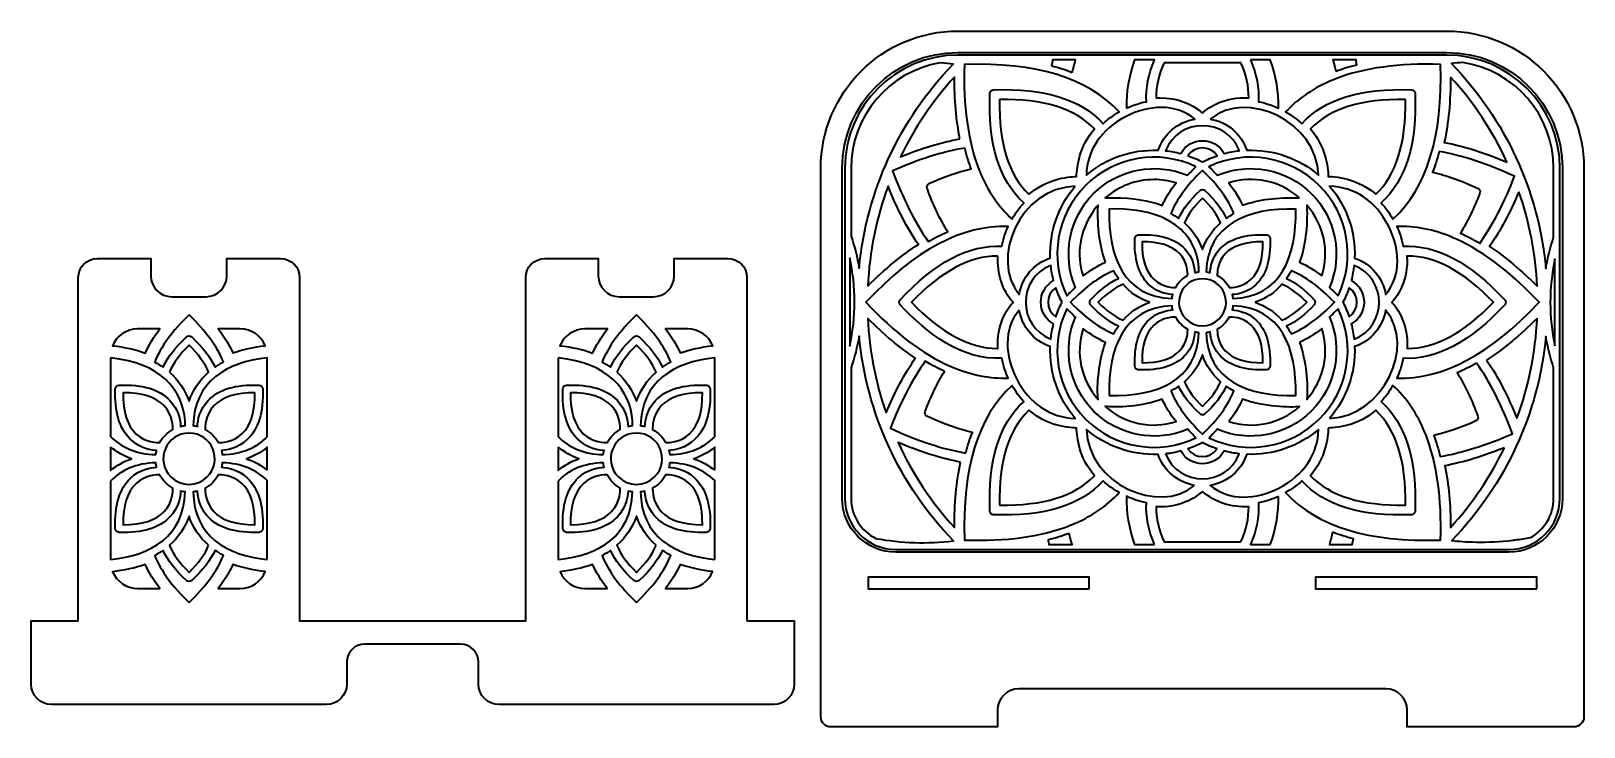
# Model space of a CAD drawing. Header units: inches. Extents: x -2.7 to 13.4, y -10.4 to -3.2.
import ezdxf

# ---------------------------------------------------------------- set-up
doc = ezdxf.new("R2010")
doc.units = ezdxf.units.IN
doc.header["$MEASUREMENT"] = 0
doc.layers.add('Tablet holder 10', color=7, linetype='Continuous', lineweight=0)

msp = doc.modelspace()

# ---------------------------------------------------------------- linework, layer by layer
at = {"layer": 'Tablet holder 10', "color": 22, "lineweight": 35, "true_color": 0xe52421}
for points, knots in [([(11.939, -3.208), (11.939, -3.208), (6.898, -3.208), (6.898, -3.208), (6.116, -3.208), (5.482, -3.842), (5.482, -4.625), (5.482, -4.625), (5.482, -10.289), (5.482, -10.289), (5.482, -10.347), (5.528, -10.393), (5.586, -10.393), (5.586, -10.393), (7.305, -10.393), (7.305, -10.393), (7.305, -10.393), (7.305, -10.219), (7.305, -10.219), (7.305, -10.098), (7.404, -9.999), (7.525, -9.999), (7.525, -9.999), (11.312, -9.999), (11.312, -9.999), (11.434, -9.999), (11.533, -10.098), (11.533, -10.219), (11.533, -10.219), (11.533, -10.393), (11.533, -10.393), (11.533, -10.393), (13.252, -10.393), (13.252, -10.393), (13.309, -10.393), (13.356, -10.347), (13.356, -10.289), (13.356, -10.289), (13.356, -4.625), (13.356, -4.625), (13.356, -3.842), (12.722, -3.208), (11.939, -3.208)], [0, 0, 0, 0, 1, 1, 1, 2, 2, 2, 3, 3, 3, 4, 4, 4, 5, 5, 5, 6, 6, 6, 7, 7, 7, 8, 8, 8, 9, 9, 9, 10, 10, 10, 11, 11, 11, 12, 12, 12, 13, 13, 13, 14, 14, 14, 14]), ([(5.794, -4.625), (5.794, -4.081), (6.19, -3.628), (6.709, -3.537), (6.766, -3.54), (6.812, -3.545), (6.847, -3.549), (6.289, -4.131), (5.955, -4.858), (5.877, -5.656), (5.858, -5.544), (5.831, -5.434), (5.794, -5.326), (5.794, -5.326), (5.794, -4.625), (5.794, -4.625)], [0, 0, 0, 0, 1, 1, 1, 2, 2, 2, 3, 3, 3, 4, 4, 4, 5, 5, 5, 5]), ([(6.917, -4.321), (6.725, -4.357), (6.52, -4.419), (6.304, -4.507), (6.449, -4.207), (6.635, -3.93), (6.86, -3.683), (6.86, -3.915), (6.879, -4.13), (6.917, -4.321)], [0, 0, 0, 0, 1, 1, 1, 2, 2, 2, 3, 3, 3, 3]), ([(9.024, -3.535), (9.024, -3.535), (9.816, -3.535), (9.816, -3.535), (9.871, -3.658), (9.898, -3.78), (9.897, -3.898), (9.652, -3.883), (9.492, -3.991), (9.42, -4.055), (9.305, -3.953), (9.151, -3.897), (8.985, -3.897), (8.971, -3.897), (8.956, -3.897), (8.942, -3.898), (8.941, -3.78), (8.969, -3.658), (9.024, -3.535)], [0, 0, 0, 0, 1, 1, 1, 2, 2, 2, 3, 3, 3, 4, 4, 4, 5, 5, 5, 6, 6, 6, 6]), ([(11.98, -3.683), (12.218, -3.945), (12.414, -4.24), (12.561, -4.561), (12.334, -4.465), (12.117, -4.396), (11.915, -4.358), (11.958, -4.157), (11.98, -3.931), (11.98, -3.683)], [0, 0, 0, 0, 1, 1, 1, 2, 2, 2, 3, 3, 3, 3]), ([(13.043, -5.337), (13.008, -5.442), (12.981, -5.55), (12.963, -5.659), (12.886, -4.858), (12.55, -4.128), (11.989, -3.544), (12.027, -3.54), (12.066, -3.536), (12.106, -3.533), (12.636, -3.614), (13.043, -4.072), (13.043, -4.625), (13.043, -4.625), (13.043, -5.337), (13.043, -5.337)], [0, 0, 0, 0, 1, 1, 1, 2, 2, 2, 3, 3, 3, 4, 4, 4, 5, 5, 5, 5]), ([(7.327, -3.915), (7.777, -3.906), (8.105, -4.008), (8.305, -4.218), (8.15, -4.403), (8.123, -4.607), (8.121, -4.71), (8.018, -4.712), (7.814, -4.738), (7.63, -4.894), (7.419, -4.694), (7.318, -4.365), (7.327, -3.915)], [0, 0, 0, 0, 1, 1, 1, 2, 2, 2, 3, 3, 3, 4, 4, 4, 4]), ([(11.513, -3.915), (11.522, -4.365), (11.42, -4.694), (11.21, -4.893), (11.073, -4.779), (10.897, -4.713), (10.718, -4.71), (10.716, -4.607), (10.69, -4.403), (10.535, -4.218), (10.734, -4.008), (11.063, -3.906), (11.513, -3.915)], [0, 0, 0, 0, 1, 1, 1, 2, 2, 2, 3, 3, 3, 4, 4, 4, 4]), ([(9.269, -4.495), (9.341, -4.389), (9.498, -4.388), (9.571, -4.495), (9.519, -4.513), (9.468, -4.535), (9.42, -4.56), (9.372, -4.534), (9.321, -4.513), (9.269, -4.495)], [0, 0, 0, 0, 1, 1, 1, 2, 2, 2, 3, 3, 3, 3]), ([(8.92, -4.742), (8.998, -4.742), (9.074, -4.754), (9.147, -4.776), (9.088, -4.853), (9.041, -4.931), (9.005, -5.008), (8.866, -4.956), (8.7, -4.93), (8.509, -4.93), (8.479, -4.93), (8.449, -4.931), (8.418, -4.932), (8.418, -4.932), (8.417, -4.932), (8.416, -4.932), (8.554, -4.811), (8.733, -4.742), (8.92, -4.742)], [0, 0, 0, 0, 1, 1, 1, 2, 2, 2, 3, 3, 3, 4, 4, 4, 5, 5, 5, 6, 6, 6, 6]), ([(10.422, -4.932), (10.422, -4.932), (10.422, -4.932), (10.421, -4.932), (10.192, -4.923), (9.995, -4.948), (9.834, -5.007), (9.799, -4.931), (9.752, -4.853), (9.692, -4.776), (9.948, -4.696), (10.22, -4.754), (10.422, -4.932)], [0, 0, 0, 0, 1, 1, 1, 2, 2, 2, 3, 3, 3, 4, 4, 4, 4]), ([(5.967, -5.842), (5.984, -5.488), (6.054, -5.142), (6.176, -4.811), (6.268, -5.04), (6.373, -5.242), (6.489, -5.412), (6.316, -5.523), (6.141, -5.667), (5.967, -5.842)], [0, 0, 0, 0, 1, 1, 1, 2, 2, 2, 3, 3, 3, 3]), ([(9.42, -4.933), (9.508, -5.019), (9.571, -5.105), (9.605, -5.189), (9.52, -5.264), (9.457, -5.357), (9.42, -5.465), (9.382, -5.357), (9.32, -5.264), (9.234, -5.189), (9.269, -5.105), (9.332, -5.019), (9.42, -4.933)], [0, 0, 0, 0, 1, 1, 1, 2, 2, 2, 3, 3, 3, 4, 4, 4, 4]), ([(12.685, -4.868), (12.794, -5.182), (12.857, -5.508), (12.873, -5.842), (12.709, -5.678), (12.545, -5.54), (12.383, -5.432), (12.493, -5.271), (12.594, -5.082), (12.685, -4.868)], [0, 0, 0, 0, 1, 1, 1, 2, 2, 2, 3, 3, 3, 3]), ([(8.419, -5.594), (8.342, -5.629), (8.265, -5.677), (8.188, -5.736), (8.117, -5.512), (8.153, -5.275), (8.287, -5.078), (8.304, -5.052), (8.323, -5.028), (8.343, -5.005), (8.343, -5.005), (8.343, -5.007), (8.343, -5.007), (8.334, -5.236), (8.359, -5.433), (8.419, -5.594)], [0, 0, 0, 0, 1, 1, 1, 2, 2, 2, 3, 3, 3, 4, 4, 4, 5, 5, 5, 5]), ([(10.652, -5.736), (10.575, -5.677), (10.498, -5.629), (10.421, -5.594), (10.48, -5.434), (10.506, -5.237), (10.497, -5.008), (10.497, -5.007), (10.497, -5.007), (10.497, -5.006), (10.674, -5.209), (10.732, -5.48), (10.652, -5.736)], [0, 0, 0, 0, 1, 1, 1, 2, 2, 2, 3, 3, 3, 4, 4, 4, 4]), ([(9.267, -5.731), (9.214, -5.76), (9.172, -5.803), (9.143, -5.855), (9.121, -5.857), (9.01, -5.858), (8.92, -5.774), (8.836, -5.695), (8.794, -5.563), (8.796, -5.384), (8.974, -5.382), (9.105, -5.424), (9.185, -5.508), (9.269, -5.597), (9.268, -5.709), (9.267, -5.731)], [0, 0, 0, 0, 1, 1, 1, 2, 2, 2, 3, 3, 3, 4, 4, 4, 5, 5, 5, 5]), ([(9.654, -5.509), (9.733, -5.424), (9.864, -5.382), (10.044, -5.384), (10.046, -5.564), (10.004, -5.695), (9.92, -5.774), (9.831, -5.858), (9.719, -5.857), (9.697, -5.855), (9.668, -5.803), (9.625, -5.76), (9.573, -5.731), (9.572, -5.71), (9.57, -5.599), (9.654, -5.509)], [0, 0, 0, 0, 1, 1, 1, 2, 2, 2, 3, 3, 3, 4, 4, 4, 5, 5, 5, 5]), ([(4.72, -9.296), (4.72, -9.296), (4.72, -5.754), (4.72, -5.754), (4.72, -5.646), (4.633, -5.557), (4.523, -5.557), (4.523, -5.557), (3.97, -5.557), (3.97, -5.557), (3.97, -5.557), (3.97, -5.736), (3.97, -5.736), (3.97, -5.855), (3.874, -5.951), (3.755, -5.951), (3.755, -5.951), (3.401, -5.951), (3.401, -5.951), (3.282, -5.951), (3.186, -5.855), (3.186, -5.736), (3.186, -5.736), (3.186, -5.557), (3.186, -5.557), (3.186, -5.557), (2.634, -5.557), (2.634, -5.557), (2.526, -5.557), (2.437, -5.644), (2.437, -5.754), (2.437, -5.754), (2.437, -9.296), (2.437, -9.296), (2.437, -9.296), (0.104, -9.296), (0.104, -9.296), (0.104, -9.296), (0.104, -5.754), (0.104, -5.754), (0.104, -5.646), (0.017, -5.557), (-0.093, -5.557), (-0.093, -5.557), (-0.647, -5.557), (-0.647, -5.557), (-0.647, -5.557), (-0.647, -5.736), (-0.647, -5.736), (-0.647, -5.855), (-0.743, -5.951), (-0.862, -5.951), (-0.862, -5.951), (-1.215, -5.951), (-1.215, -5.951), (-1.334, -5.951), (-1.431, -5.855), (-1.431, -5.736), (-1.431, -5.736), (-1.431, -5.557), (-1.431, -5.557), (-1.431, -5.557), (-1.982, -5.557), (-1.982, -5.557), (-2.09, -5.557), (-2.179, -5.644), (-2.179, -5.754), (-2.179, -5.754), (-2.179, -9.297), (-2.179, -9.297), (-2.179, -9.297), (-2.666, -9.297), (-2.666, -9.297), (-2.666, -9.297), (-2.666, -9.952), (-2.666, -9.952), (-2.666, -10.068), (-2.573, -10.162), (-2.457, -10.162), (-2.457, -10.162), (0.382, -10.162), (0.382, -10.162), (0.498, -10.162), (0.591, -10.068), (0.591, -9.952), (0.591, -9.952), (0.591, -9.723), (0.591, -9.723), (0.591, -9.621), (0.674, -9.538), (0.775, -9.538), (0.775, -9.538), (1.766, -9.538), (1.766, -9.538), (1.868, -9.538), (1.95, -9.621), (1.95, -9.723), (1.95, -9.723), (1.95, -9.952), (1.95, -9.952), (1.95, -10.068), (2.044, -10.162), (2.159, -10.162), (2.159, -10.162), (4.998, -10.162), (4.998, -10.162), (5.114, -10.162), (5.208, -10.068), (5.208, -9.952), (5.208, -9.952), (5.208, -9.296), (5.208, -9.296), (5.208, -9.296), (4.72, -9.296), (4.72, -9.296)], [0, 0, 0, 0, 1, 1, 1, 2, 2, 2, 3, 3, 3, 4, 4, 4, 5, 5, 5, 6, 6, 6, 7, 7, 7, 8, 8, 8, 9, 9, 9, 10, 10, 10, 11, 11, 11, 12, 12, 12, 13, 13, 13, 14, 14, 14, 15, 15, 15, 16, 16, 16, 17, 17, 17, 18, 18, 18, 19, 19, 19, 20, 20, 20, 21, 21, 21, 22, 22, 22, 23, 23, 23, 24, 24, 24, 25, 25, 25, 26, 26, 26, 27, 27, 27, 28, 28, 28, 29, 29, 29, 30, 30, 30, 31, 31, 31, 32, 32, 32, 33, 33, 33, 34, 34, 34, 35, 35, 35, 36, 36, 36, 37, 37, 37, 38, 38, 38, 38]), ([(7.309, -5.531), (7.299, -5.713), (7.355, -5.885), (7.466, -6.009), (7.402, -6.081), (7.295, -6.241), (7.309, -6.486), (7.307, -6.486), (7.305, -6.486), (7.303, -6.486), (7.02, -6.486), (6.722, -6.326), (6.417, -6.009), (6.722, -5.691), (7.02, -5.531), (7.303, -5.531), (7.305, -5.531), (7.307, -5.531), (7.309, -5.531)], [0, 0, 0, 0, 1, 1, 1, 2, 2, 2, 3, 3, 3, 4, 4, 4, 5, 5, 5, 6, 6, 6, 6]), ([(11.536, -5.531), (11.82, -5.531), (12.118, -5.692), (12.423, -6.009), (12.118, -6.326), (11.82, -6.486), (11.536, -6.486), (11.534, -6.486), (11.532, -6.486), (11.531, -6.486), (11.545, -6.241), (11.438, -6.081), (11.374, -6.009), (11.438, -5.936), (11.545, -5.777), (11.53, -5.531), (11.532, -5.531), (11.534, -5.531), (11.536, -5.531)], [0, 0, 0, 0, 1, 1, 1, 2, 2, 2, 3, 3, 3, 4, 4, 4, 5, 5, 5, 6, 6, 6, 6]), ([(7.971, -6.009), (7.946, -6.057), (7.924, -6.108), (7.906, -6.159), (7.8, -6.087), (7.8, -5.93), (7.906, -5.858), (7.924, -5.91), (7.946, -5.96), (7.971, -6.009)], [0, 0, 0, 0, 1, 1, 1, 2, 2, 2, 3, 3, 3, 3]), ([(8.876, -6.009), (8.768, -6.046), (8.675, -6.108), (8.6, -6.194), (8.516, -6.159), (8.43, -6.097), (8.344, -6.009), (8.43, -5.92), (8.516, -5.858), (8.6, -5.823), (8.675, -5.909), (8.768, -5.971), (8.876, -6.009)], [0, 0, 0, 0, 1, 1, 1, 2, 2, 2, 3, 3, 3, 4, 4, 4, 4]), ([(9.963, -6.009), (10.072, -5.971), (10.164, -5.909), (10.24, -5.823), (10.324, -5.858), (10.41, -5.92), (10.495, -6.009), (10.409, -6.097), (10.324, -6.159), (10.24, -6.194), (10.164, -6.108), (10.072, -6.046), (9.963, -6.009)], [0, 0, 0, 0, 1, 1, 1, 2, 2, 2, 3, 3, 3, 4, 4, 4, 4]), ([(10.933, -6.159), (10.916, -6.107), (10.894, -6.057), (10.869, -6.009), (10.894, -5.96), (10.916, -5.91), (10.933, -5.858), (11.04, -5.93), (11.04, -6.087), (10.933, -6.159)], [0, 0, 0, 0, 1, 1, 1, 2, 2, 2, 3, 3, 3, 3]), ([(-1.036, -6.14), (-0.865, -6.303), (-0.745, -6.467), (-0.682, -6.625), (-0.712, -6.642), (-0.741, -6.659), (-0.768, -6.678), (-0.816, -6.575), (-0.897, -6.47), (-1.009, -6.367), (-1.024, -6.352), (-1.048, -6.352), (-1.064, -6.367), (-1.176, -6.47), (-1.257, -6.575), (-1.304, -6.679), (-1.332, -6.66), (-1.361, -6.642), (-1.391, -6.626), (-1.327, -6.467), (-1.208, -6.303), (-1.036, -6.14)], [0, 0, 0, 0, 1, 1, 1, 2, 2, 2, 3, 3, 3, 4, 4, 4, 5, 5, 5, 6, 6, 6, 7, 7, 7, 7]), ([(3.58, -6.14), (3.752, -6.303), (3.871, -6.467), (3.935, -6.625), (3.904, -6.642), (3.875, -6.659), (3.848, -6.678), (3.8, -6.575), (3.719, -6.47), (3.607, -6.367), (3.592, -6.352), (3.568, -6.352), (3.553, -6.367), (3.441, -6.47), (3.359, -6.575), (3.312, -6.679), (3.285, -6.66), (3.256, -6.642), (3.225, -6.626), (3.289, -6.467), (3.408, -6.303), (3.58, -6.14)], [0, 0, 0, 0, 1, 1, 1, 2, 2, 2, 3, 3, 3, 4, 4, 4, 5, 5, 5, 6, 6, 6, 7, 7, 7, 7]), ([(6.155, -7.149), (6.046, -6.836), (5.983, -6.509), (5.967, -6.176), (6.13, -6.34), (6.295, -6.477), (6.457, -6.585), (6.347, -6.746), (6.245, -6.936), (6.155, -7.149)], [0, 0, 0, 0, 1, 1, 1, 2, 2, 2, 3, 3, 3, 3]), ([(8.919, -6.244), (9.009, -6.16), (9.121, -6.161), (9.143, -6.162), (9.172, -6.214), (9.214, -6.257), (9.267, -6.286), (9.268, -6.308), (9.27, -6.418), (9.186, -6.508), (9.106, -6.593), (8.975, -6.635), (8.796, -6.633), (8.794, -6.454), (8.835, -6.323), (8.919, -6.244)], [0, 0, 0, 0, 1, 1, 1, 2, 2, 2, 3, 3, 3, 4, 4, 4, 5, 5, 5, 5]), ([(9.573, -6.286), (9.625, -6.257), (9.668, -6.214), (9.697, -6.162), (9.719, -6.161), (9.83, -6.159), (9.92, -6.243), (10.004, -6.323), (10.046, -6.454), (10.044, -6.633), (9.865, -6.635), (9.734, -6.593), (9.655, -6.509), (9.571, -6.42), (9.572, -6.308), (9.573, -6.286)], [0, 0, 0, 0, 1, 1, 1, 2, 2, 2, 3, 3, 3, 4, 4, 4, 5, 5, 5, 5]), ([(12.351, -6.605), (12.524, -6.494), (12.699, -6.35), (12.873, -6.176), (12.856, -6.529), (12.786, -6.875), (12.664, -7.206), (12.572, -6.977), (12.467, -6.776), (12.351, -6.605)], [0, 0, 0, 0, 1, 1, 1, 2, 2, 2, 3, 3, 3, 3]), ([(-1.567, -6.284), (-1.567, -6.284), (-1.337, -6.284), (-1.337, -6.284), (-1.4, -6.367), (-1.451, -6.45), (-1.488, -6.533), (-1.588, -6.496), (-1.701, -6.471), (-1.825, -6.458), (-1.784, -6.356), (-1.684, -6.284), (-1.567, -6.284)], [0, 0, 0, 0, 1, 1, 1, 2, 2, 2, 3, 3, 3, 4, 4, 4, 4]), ([(-0.508, -6.284), (-0.391, -6.284), (-0.291, -6.356), (-0.25, -6.458), (-0.373, -6.471), (-0.485, -6.496), (-0.584, -6.532), (-0.622, -6.45), (-0.673, -6.367), (-0.736, -6.284), (-0.736, -6.284), (-0.508, -6.284), (-0.508, -6.284)], [0, 0, 0, 0, 1, 1, 1, 2, 2, 2, 3, 3, 3, 4, 4, 4, 4]), ([(3.049, -6.284), (3.049, -6.284), (3.28, -6.284), (3.28, -6.284), (3.217, -6.367), (3.166, -6.45), (3.128, -6.533), (3.029, -6.496), (2.916, -6.471), (2.791, -6.458), (2.832, -6.356), (2.932, -6.284), (3.049, -6.284)], [0, 0, 0, 0, 1, 1, 1, 2, 2, 2, 3, 3, 3, 4, 4, 4, 4]), ([(4.109, -6.284), (4.225, -6.284), (4.325, -6.356), (4.367, -6.458), (4.243, -6.471), (4.131, -6.496), (4.032, -6.532), (3.994, -6.45), (3.943, -6.367), (3.88, -6.284), (3.88, -6.284), (4.109, -6.284), (4.109, -6.284)], [0, 0, 0, 0, 1, 1, 1, 2, 2, 2, 3, 3, 3, 4, 4, 4, 4]), ([(5.794, -8.034), (5.794, -8.034), (5.794, -6.687), (5.794, -6.687), (5.83, -6.58), (5.858, -6.47), (5.877, -6.358), (5.954, -7.159), (6.29, -7.889), (6.851, -8.473), (6.586, -8.504), (6.311, -8.495), (6.051, -8.447), (5.899, -8.372), (5.794, -8.215), (5.794, -8.034)], [0, 0, 0, 0, 1, 1, 1, 2, 2, 2, 3, 3, 3, 4, 4, 4, 5, 5, 5, 5]), ([(8.188, -6.281), (8.265, -6.34), (8.342, -6.388), (8.419, -6.423), (8.383, -6.523), (8.356, -6.653), (8.344, -6.787), (8.337, -6.864), (8.334, -6.955), (8.345, -7.013), (8.166, -6.81), (8.107, -6.538), (8.188, -6.281)], [0, 0, 0, 0, 1, 1, 1, 2, 2, 2, 3, 3, 3, 4, 4, 4, 4]), ([(10.421, -6.423), (10.497, -6.388), (10.575, -6.34), (10.652, -6.281), (10.732, -6.537), (10.674, -6.808), (10.497, -7.011), (10.511, -6.859), (10.489, -6.61), (10.421, -6.423)], [0, 0, 0, 0, 1, 1, 1, 2, 2, 2, 3, 3, 3, 3]), ([(13.043, -8.034), (13.043, -8.208), (12.947, -8.36), (12.804, -8.438), (12.752, -8.448), (12.7, -8.456), (12.649, -8.462), (12.641, -8.461), (12.633, -8.462), (12.626, -8.465), (12.346, -8.498), (12.114, -8.482), (11.993, -8.469), (12.551, -7.886), (12.885, -7.159), (12.963, -6.361), (12.981, -6.471), (13.008, -6.579), (13.043, -6.685), (13.043, -6.685), (13.043, -8.034), (13.043, -8.034)], [0, 0, 0, 0, 1, 1, 1, 2, 2, 2, 3, 3, 3, 4, 4, 4, 5, 5, 5, 6, 6, 6, 7, 7, 7, 7]), ([(-1.239, -6.73), (-1.201, -6.639), (-1.133, -6.545), (-1.036, -6.451), (-0.94, -6.545), (-0.872, -6.638), (-0.834, -6.73), (-0.928, -6.812), (-0.996, -6.913), (-1.036, -7.031), (-1.077, -6.913), (-1.145, -6.812), (-1.239, -6.73)], [0, 0, 0, 0, 1, 1, 1, 2, 2, 2, 3, 3, 3, 4, 4, 4, 4]), ([(3.378, -6.73), (3.416, -6.639), (3.484, -6.545), (3.58, -6.451), (3.676, -6.545), (3.744, -6.638), (3.782, -6.73), (3.689, -6.812), (3.621, -6.913), (3.58, -7.031), (3.539, -6.913), (3.471, -6.812), (3.378, -6.73)], [0, 0, 0, 0, 1, 1, 1, 2, 2, 2, 3, 3, 3, 4, 4, 4, 4]), ([(9.42, -7.084), (9.332, -6.999), (9.269, -6.913), (9.234, -6.829), (9.32, -6.753), (9.382, -6.66), (9.42, -6.552), (9.457, -6.66), (9.52, -6.753), (9.605, -6.829), (9.571, -6.913), (9.508, -6.998), (9.42, -7.084)], [0, 0, 0, 0, 1, 1, 1, 2, 2, 2, 3, 3, 3, 4, 4, 4, 4]), ([(-1.846, -6.583), (-1.33, -6.633), (-1.102, -6.909), (-1.077, -7.234), (-1.078, -7.25), (-1.078, -7.266), (-1.078, -7.281), (-1.093, -7.283), (-1.108, -7.286), (-1.123, -7.29), (-1.126, -7.227), (-1.145, -7.118), (-1.233, -7.024), (-1.341, -6.908), (-1.518, -6.854), (-1.758, -6.864), (-1.779, -6.865), (-1.796, -6.882), (-1.797, -6.903), (-1.806, -7.135), (-1.756, -7.309), (-1.646, -7.418), (-1.574, -7.49), (-1.476, -7.533), (-1.371, -7.538), (-1.375, -7.552), (-1.377, -7.567), (-1.379, -7.582), (-1.583, -7.577), (-1.735, -7.508), (-1.846, -7.394), (-1.846, -7.394), (-1.846, -6.583), (-1.846, -6.583)], [0, 0, 0, 0, 1, 1, 1, 2, 2, 2, 3, 3, 3, 4, 4, 4, 5, 5, 5, 6, 6, 6, 7, 7, 7, 8, 8, 8, 9, 9, 9, 10, 10, 10, 11, 11, 11, 11]), ([(-0.229, -7.397), (-0.34, -7.509), (-0.492, -7.577), (-0.694, -7.582), (-0.695, -7.567), (-0.698, -7.552), (-0.702, -7.538), (-0.64, -7.534), (-0.53, -7.515), (-0.436, -7.427), (-0.32, -7.319), (-0.267, -7.142), (-0.276, -6.903), (-0.277, -6.882), (-0.294, -6.865), (-0.315, -6.864), (-0.555, -6.854), (-0.731, -6.908), (-0.84, -7.024), (-0.928, -7.118), (-0.947, -7.227), (-0.95, -7.29), (-0.964, -7.286), (-0.979, -7.283), (-0.994, -7.281), (-0.983, -6.829), (-0.654, -6.627), (-0.229, -6.583), (-0.229, -6.583), (-0.229, -7.397), (-0.229, -7.397)], [0, 0, 0, 0, 1, 1, 1, 2, 2, 2, 3, 3, 3, 4, 4, 4, 5, 5, 5, 6, 6, 6, 7, 7, 7, 8, 8, 8, 9, 9, 9, 10, 10, 10, 10]), ([(2.771, -6.583), (3.286, -6.633), (3.515, -6.909), (3.539, -7.234), (3.538, -7.25), (3.538, -7.266), (3.538, -7.281), (3.523, -7.283), (3.508, -7.286), (3.493, -7.29), (3.49, -7.227), (3.471, -7.118), (3.383, -7.024), (3.275, -6.908), (3.099, -6.854), (2.859, -6.864), (2.838, -6.865), (2.821, -6.882), (2.82, -6.903), (2.81, -7.135), (2.861, -7.309), (2.97, -7.418), (3.043, -7.49), (3.14, -7.533), (3.246, -7.538), (3.242, -7.552), (3.239, -7.567), (3.237, -7.582), (3.034, -7.577), (2.881, -7.508), (2.771, -7.394), (2.771, -7.394), (2.771, -6.583), (2.771, -6.583)], [0, 0, 0, 0, 1, 1, 1, 2, 2, 2, 3, 3, 3, 4, 4, 4, 5, 5, 5, 6, 6, 6, 7, 7, 7, 8, 8, 8, 9, 9, 9, 10, 10, 10, 11, 11, 11, 11]), ([(4.387, -7.397), (4.277, -7.509), (4.125, -7.577), (3.923, -7.582), (3.921, -7.567), (3.918, -7.552), (3.914, -7.538), (3.977, -7.534), (4.086, -7.515), (4.18, -7.427), (4.296, -7.319), (4.35, -7.142), (4.34, -6.903), (4.339, -6.882), (4.322, -6.865), (4.302, -6.864), (4.062, -6.854), (3.885, -6.908), (3.777, -7.024), (3.689, -7.118), (3.67, -7.227), (3.667, -7.29), (3.652, -7.286), (3.637, -7.283), (3.622, -7.281), (3.633, -6.829), (3.962, -6.627), (4.387, -6.583), (4.387, -6.583), (4.387, -7.397), (4.387, -7.397)], [0, 0, 0, 0, 1, 1, 1, 2, 2, 2, 3, 3, 3, 4, 4, 4, 5, 5, 5, 6, 6, 6, 7, 7, 7, 8, 8, 8, 9, 9, 9, 10, 10, 10, 10]), ([(-1.582, -7.369), (-1.674, -7.282), (-1.719, -7.139), (-1.717, -6.943), (-1.522, -6.941), (-1.379, -6.987), (-1.293, -7.078), (-1.201, -7.176), (-1.202, -7.298), (-1.203, -7.322), (-1.261, -7.353), (-1.307, -7.4), (-1.339, -7.457), (-1.363, -7.458), (-1.483, -7.46), (-1.582, -7.369)], [0, 0, 0, 0, 1, 1, 1, 2, 2, 2, 3, 3, 3, 4, 4, 4, 5, 5, 5, 5]), ([(-0.734, -7.457), (-0.766, -7.4), (-0.812, -7.353), (-0.869, -7.322), (-0.871, -7.298), (-0.873, -7.177), (-0.781, -7.079), (-0.695, -6.987), (-0.552, -6.941), (-0.356, -6.943), (-0.354, -7.139), (-0.399, -7.282), (-0.491, -7.368), (-0.588, -7.46), (-0.71, -7.458), (-0.734, -7.457)], [0, 0, 0, 0, 1, 1, 1, 2, 2, 2, 3, 3, 3, 4, 4, 4, 5, 5, 5, 5]), ([(3.035, -7.369), (2.943, -7.282), (2.897, -7.139), (2.899, -6.943), (3.094, -6.941), (3.237, -6.987), (3.324, -7.078), (3.415, -7.176), (3.414, -7.298), (3.413, -7.322), (3.356, -7.353), (3.309, -7.4), (3.278, -7.457), (3.254, -7.458), (3.133, -7.46), (3.035, -7.369)], [0, 0, 0, 0, 1, 1, 1, 2, 2, 2, 3, 3, 3, 4, 4, 4, 5, 5, 5, 5]), ([(3.882, -7.457), (3.851, -7.4), (3.804, -7.353), (3.747, -7.322), (3.746, -7.298), (3.744, -7.177), (3.836, -7.079), (3.922, -6.987), (4.064, -6.941), (4.261, -6.943), (4.263, -7.139), (4.218, -7.282), (4.126, -7.368), (4.029, -7.46), (3.906, -7.458), (3.882, -7.457)], [0, 0, 0, 0, 1, 1, 1, 2, 2, 2, 3, 3, 3, 4, 4, 4, 5, 5, 5, 5]), ([(8.413, -7.081), (8.527, -7.104), (8.806, -7.082), (9.005, -7.01), (9.04, -7.086), (9.088, -7.164), (9.147, -7.241), (8.889, -7.321), (8.616, -7.262), (8.413, -7.081)], [0, 0, 0, 0, 1, 1, 1, 2, 2, 2, 3, 3, 3, 3]), ([(9.692, -7.241), (9.752, -7.164), (9.799, -7.086), (9.834, -7.009), (10.048, -7.087), (10.331, -7.099), (10.421, -7.086), (10.219, -7.263), (9.948, -7.321), (9.692, -7.241)], [0, 0, 0, 0, 1, 1, 1, 2, 2, 2, 3, 3, 3, 3]), ([(7.327, -8.102), (7.318, -7.652), (7.419, -7.323), (7.63, -7.124), (7.814, -7.279), (8.018, -7.305), (8.121, -7.307), (8.123, -7.411), (8.15, -7.614), (8.305, -7.799), (8.105, -8.009), (7.777, -8.111), (7.327, -8.102)], [0, 0, 0, 0, 1, 1, 1, 2, 2, 2, 3, 3, 3, 4, 4, 4, 4]), ([(10.718, -7.307), (10.822, -7.305), (11.025, -7.279), (11.21, -7.124), (11.42, -7.323), (11.522, -7.652), (11.513, -8.102), (11.063, -8.111), (10.734, -8.009), (10.535, -7.799), (10.69, -7.614), (10.716, -7.411), (10.718, -7.307)], [0, 0, 0, 0, 1, 1, 1, 2, 2, 2, 3, 3, 3, 4, 4, 4, 4]), ([(-0.849, -7.812), (-0.952, -7.915), (-1.12, -7.915), (-1.224, -7.812), (-1.391, -7.644), (-1.271, -7.359), (-1.036, -7.359), (-0.802, -7.359), (-0.682, -7.644), (-0.849, -7.812)], [0, 0, 0, 0, 1, 1, 1, 2, 2, 2, 3, 3, 3, 3]), ([(3.767, -7.812), (3.664, -7.915), (3.496, -7.915), (3.393, -7.812), (3.226, -7.644), (3.346, -7.359), (3.58, -7.359), (3.814, -7.359), (3.935, -7.644), (3.767, -7.812)], [0, 0, 0, 0, 1, 1, 1, 2, 2, 2, 3, 3, 3, 3]), ([(-1.846, -7.503), (-1.782, -7.556), (-1.709, -7.597), (-1.629, -7.624), (-1.709, -7.652), (-1.782, -7.693), (-1.846, -7.745), (-1.846, -7.745), (-1.846, -7.503), (-1.846, -7.503)], [0, 0, 0, 0, 1, 1, 1, 2, 2, 2, 3, 3, 3, 3]), ([(-0.229, -7.743), (-0.293, -7.692), (-0.364, -7.652), (-0.444, -7.624), (-0.364, -7.597), (-0.293, -7.557), (-0.229, -7.505), (-0.229, -7.505), (-0.229, -7.743), (-0.229, -7.743)], [0, 0, 0, 0, 1, 1, 1, 2, 2, 2, 3, 3, 3, 3]), ([(2.771, -7.503), (2.835, -7.556), (2.907, -7.597), (2.987, -7.624), (2.907, -7.652), (2.835, -7.693), (2.771, -7.745), (2.771, -7.745), (2.771, -7.503), (2.771, -7.503)], [0, 0, 0, 0, 1, 1, 1, 2, 2, 2, 3, 3, 3, 3]), ([(4.387, -7.743), (4.324, -7.692), (4.252, -7.652), (4.173, -7.624), (4.252, -7.597), (4.324, -7.557), (4.387, -7.505), (4.387, -7.505), (4.387, -7.743), (4.387, -7.743)], [0, 0, 0, 0, 1, 1, 1, 2, 2, 2, 3, 3, 3, 3]), ([(6.925, -7.659), (6.881, -7.86), (6.86, -8.087), (6.86, -8.334), (6.621, -8.072), (6.426, -7.777), (6.279, -7.456), (6.506, -7.553), (6.723, -7.621), (6.925, -7.659)], [0, 0, 0, 0, 1, 1, 1, 2, 2, 2, 3, 3, 3, 3]), ([(9.571, -7.522), (9.498, -7.629), (9.341, -7.629), (9.269, -7.522), (9.321, -7.505), (9.372, -7.483), (9.42, -7.457), (9.468, -7.483), (9.519, -7.505), (9.571, -7.522)], [0, 0, 0, 0, 1, 1, 1, 2, 2, 2, 3, 3, 3, 3]), ([(12.535, -7.51), (12.391, -7.811), (12.204, -8.087), (11.98, -8.334), (11.98, -8.102), (11.961, -7.888), (11.922, -7.696), (12.115, -7.66), (12.32, -7.598), (12.535, -7.51)], [0, 0, 0, 0, 1, 1, 1, 2, 2, 2, 3, 3, 3, 3]), ([(-1.846, -7.854), (-1.735, -7.741), (-1.583, -7.671), (-1.379, -7.666), (-1.377, -7.681), (-1.374, -7.696), (-1.371, -7.711), (-1.433, -7.714), (-1.543, -7.733), (-1.637, -7.821), (-1.753, -7.929), (-1.806, -8.106), (-1.797, -8.346), (-1.796, -8.366), (-1.779, -8.383), (-1.758, -8.384), (-1.518, -8.394), (-1.342, -8.34), (-1.233, -8.224), (-1.145, -8.13), (-1.126, -8.021), (-1.123, -7.959), (-1.108, -7.962), (-1.093, -7.965), (-1.078, -7.967), (-1.09, -8.421), (-1.42, -8.622), (-1.846, -8.665), (-1.846, -8.665), (-1.846, -7.854), (-1.846, -7.854)], [0, 0, 0, 0, 1, 1, 1, 2, 2, 2, 3, 3, 3, 4, 4, 4, 5, 5, 5, 6, 6, 6, 7, 7, 7, 8, 8, 8, 9, 9, 9, 10, 10, 10, 10]), ([(-0.229, -8.665), (-0.655, -8.622), (-0.983, -8.423), (-0.994, -7.967), (-0.979, -7.965), (-0.964, -7.962), (-0.95, -7.959), (-0.945, -8.064), (-0.903, -8.162), (-0.83, -8.234), (-0.721, -8.343), (-0.548, -8.394), (-0.315, -8.384), (-0.294, -8.383), (-0.277, -8.366), (-0.276, -8.346), (-0.267, -8.105), (-0.32, -7.929), (-0.436, -7.821), (-0.53, -7.733), (-0.64, -7.714), (-0.702, -7.711), (-0.698, -7.696), (-0.695, -7.681), (-0.694, -7.666), (-0.491, -7.671), (-0.339, -7.739), (-0.229, -7.85), (-0.229, -7.85), (-0.229, -8.665), (-0.229, -8.665)], [0, 0, 0, 0, 1, 1, 1, 2, 2, 2, 3, 3, 3, 4, 4, 4, 5, 5, 5, 6, 6, 6, 7, 7, 7, 8, 8, 8, 9, 9, 9, 10, 10, 10, 10]), ([(2.771, -7.854), (2.881, -7.741), (3.034, -7.671), (3.237, -7.666), (3.239, -7.681), (3.242, -7.696), (3.246, -7.711), (3.183, -7.714), (3.074, -7.733), (2.98, -7.821), (2.864, -7.929), (2.81, -8.106), (2.82, -8.346), (2.821, -8.366), (2.838, -8.383), (2.859, -8.384), (3.098, -8.394), (3.275, -8.34), (3.383, -8.224), (3.471, -8.13), (3.49, -8.021), (3.493, -7.959), (3.508, -7.962), (3.523, -7.965), (3.538, -7.967), (3.527, -8.421), (3.197, -8.622), (2.771, -8.665), (2.771, -8.665), (2.771, -7.854), (2.771, -7.854)], [0, 0, 0, 0, 1, 1, 1, 2, 2, 2, 3, 3, 3, 4, 4, 4, 5, 5, 5, 6, 6, 6, 7, 7, 7, 8, 8, 8, 9, 9, 9, 10, 10, 10, 10]), ([(4.387, -8.665), (3.961, -8.622), (3.633, -8.423), (3.622, -7.967), (3.637, -7.965), (3.652, -7.962), (3.667, -7.959), (3.672, -8.064), (3.714, -8.162), (3.786, -8.234), (3.895, -8.343), (4.069, -8.394), (4.302, -8.384), (4.322, -8.383), (4.339, -8.366), (4.34, -8.346), (4.35, -8.105), (4.296, -7.929), (4.18, -7.821), (4.086, -7.733), (3.977, -7.714), (3.914, -7.711), (3.918, -7.696), (3.921, -7.681), (3.923, -7.666), (4.125, -7.671), (4.277, -7.739), (4.387, -7.85), (4.387, -7.85), (4.387, -8.665), (4.387, -8.665)], [0, 0, 0, 0, 1, 1, 1, 2, 2, 2, 3, 3, 3, 4, 4, 4, 5, 5, 5, 6, 6, 6, 7, 7, 7, 8, 8, 8, 9, 9, 9, 10, 10, 10, 10]), ([(-1.339, -7.791), (-1.307, -7.848), (-1.261, -7.895), (-1.203, -7.927), (-1.202, -7.95), (-1.2, -8.071), (-1.292, -8.169), (-1.378, -8.261), (-1.521, -8.307), (-1.717, -8.305), (-1.719, -8.109), (-1.674, -7.967), (-1.582, -7.88), (-1.485, -7.789), (-1.363, -7.79), (-1.339, -7.791)], [0, 0, 0, 0, 1, 1, 1, 2, 2, 2, 3, 3, 3, 4, 4, 4, 5, 5, 5, 5]), ([(-0.491, -7.88), (-0.399, -7.967), (-0.354, -8.11), (-0.356, -8.305), (-0.551, -8.307), (-0.693, -8.262), (-0.78, -8.17), (-0.872, -8.073), (-0.871, -7.951), (-0.869, -7.927), (-0.812, -7.895), (-0.766, -7.848), (-0.734, -7.791), (-0.71, -7.79), (-0.589, -7.788), (-0.491, -7.88)], [0, 0, 0, 0, 1, 1, 1, 2, 2, 2, 3, 3, 3, 4, 4, 4, 5, 5, 5, 5]), ([(3.278, -7.791), (3.309, -7.848), (3.356, -7.895), (3.413, -7.927), (3.414, -7.95), (3.416, -8.071), (3.324, -8.169), (3.238, -8.261), (3.095, -8.307), (2.899, -8.305), (2.897, -8.109), (2.943, -7.967), (3.034, -7.88), (3.132, -7.789), (3.254, -7.79), (3.278, -7.791)], [0, 0, 0, 0, 1, 1, 1, 2, 2, 2, 3, 3, 3, 4, 4, 4, 5, 5, 5, 5]), ([(4.125, -7.88), (4.217, -7.967), (4.263, -8.11), (4.261, -8.305), (4.066, -8.307), (3.923, -8.262), (3.836, -8.17), (3.745, -8.073), (3.746, -7.951), (3.747, -7.927), (3.804, -7.895), (3.851, -7.848), (3.882, -7.791), (3.906, -7.79), (4.027, -7.788), (4.125, -7.88)], [0, 0, 0, 0, 1, 1, 1, 2, 2, 2, 3, 3, 3, 4, 4, 4, 5, 5, 5, 5]), ([(9.816, -8.482), (9.816, -8.482), (9.024, -8.482), (9.024, -8.482), (8.969, -8.359), (8.941, -8.237), (8.942, -8.119), (9.187, -8.134), (9.347, -8.027), (9.42, -7.962), (9.544, -8.073), (9.715, -8.13), (9.897, -8.119), (9.898, -8.237), (9.871, -8.359), (9.816, -8.482)], [0, 0, 0, 0, 1, 1, 1, 2, 2, 2, 3, 3, 3, 4, 4, 4, 5, 5, 5, 5]), ([(-0.834, -8.518), (-0.872, -8.61), (-0.94, -8.703), (-1.036, -8.797), (-1.132, -8.704), (-1.201, -8.61), (-1.239, -8.518), (-1.145, -8.436), (-1.077, -8.335), (-1.036, -8.217), (-0.996, -8.335), (-0.928, -8.436), (-0.834, -8.518)], [0, 0, 0, 0, 1, 1, 1, 2, 2, 2, 3, 3, 3, 4, 4, 4, 4]), ([(3.782, -8.518), (3.744, -8.61), (3.676, -8.703), (3.58, -8.797), (3.484, -8.704), (3.416, -8.61), (3.378, -8.518), (3.471, -8.436), (3.539, -8.335), (3.58, -8.217), (3.621, -8.335), (3.689, -8.436), (3.782, -8.518)], [0, 0, 0, 0, 1, 1, 1, 2, 2, 2, 3, 3, 3, 4, 4, 4, 4]), ([(-1.036, -9.108), (-1.208, -8.945), (-1.327, -8.781), (-1.391, -8.623), (-1.361, -8.607), (-1.332, -8.589), (-1.304, -8.57), (-1.257, -8.673), (-1.176, -8.778), (-1.064, -8.882), (-1.048, -8.896), (-1.024, -8.896), (-1.009, -8.882), (-0.897, -8.778), (-0.816, -8.673), (-0.768, -8.57), (-0.741, -8.588), (-0.712, -8.606), (-0.682, -8.622), (-0.745, -8.781), (-0.865, -8.945), (-1.036, -9.108)], [0, 0, 0, 0, 1, 1, 1, 2, 2, 2, 3, 3, 3, 4, 4, 4, 5, 5, 5, 6, 6, 6, 7, 7, 7, 7]), ([(3.58, -9.108), (3.408, -8.945), (3.289, -8.781), (3.225, -8.623), (3.256, -8.607), (3.285, -8.589), (3.312, -8.57), (3.359, -8.673), (3.44, -8.778), (3.553, -8.882), (3.568, -8.896), (3.592, -8.896), (3.607, -8.882), (3.72, -8.778), (3.801, -8.673), (3.848, -8.57), (3.875, -8.588), (3.904, -8.606), (3.935, -8.622), (3.871, -8.781), (3.752, -8.945), (3.58, -9.108)], [0, 0, 0, 0, 1, 1, 1, 2, 2, 2, 3, 3, 3, 4, 4, 4, 5, 5, 5, 6, 6, 6, 7, 7, 7, 7]), ([(-1.567, -8.963), (-1.683, -8.963), (-1.783, -8.892), (-1.825, -8.791), (-1.712, -8.777), (-1.59, -8.753), (-1.488, -8.716), (-1.451, -8.798), (-1.4, -8.881), (-1.337, -8.963), (-1.337, -8.963), (-1.567, -8.963), (-1.567, -8.963)], [0, 0, 0, 0, 1, 1, 1, 2, 2, 2, 3, 3, 3, 4, 4, 4, 4]), ([(-0.508, -8.963), (-0.508, -8.963), (-0.736, -8.963), (-0.736, -8.963), (-0.673, -8.88), (-0.622, -8.797), (-0.584, -8.715), (-0.479, -8.753), (-0.359, -8.777), (-0.25, -8.79), (-0.292, -8.892), (-0.391, -8.963), (-0.508, -8.963)], [0, 0, 0, 0, 1, 1, 1, 2, 2, 2, 3, 3, 3, 4, 4, 4, 4]), ([(3.049, -8.963), (2.933, -8.963), (2.833, -8.892), (2.792, -8.791), (2.905, -8.777), (3.026, -8.753), (3.128, -8.716), (3.166, -8.798), (3.216, -8.881), (3.279, -8.963), (3.279, -8.963), (3.049, -8.963), (3.049, -8.963)], [0, 0, 0, 0, 1, 1, 1, 2, 2, 2, 3, 3, 3, 4, 4, 4, 4]), ([(4.109, -8.963), (4.109, -8.963), (3.881, -8.963), (3.881, -8.963), (3.944, -8.88), (3.994, -8.797), (4.032, -8.715), (4.137, -8.753), (4.257, -8.777), (4.366, -8.79), (4.325, -8.892), (4.225, -8.963), (4.109, -8.963)], [0, 0, 0, 0, 1, 1, 1, 2, 2, 2, 3, 3, 3, 4, 4, 4, 4]), ([(8.252, -8.966), (8.252, -8.966), (5.969, -8.966), (5.969, -8.966), (5.969, -8.966), (5.969, -8.848), (5.969, -8.848), (5.969, -8.848), (8.252, -8.848), (8.252, -8.848), (8.252, -8.848), (8.252, -8.966), (8.252, -8.966)], [0, 0, 0, 0, 1, 1, 1, 2, 2, 2, 3, 3, 3, 4, 4, 4, 4]), ([(12.869, -8.966), (12.869, -8.966), (10.585, -8.966), (10.585, -8.966), (10.585, -8.966), (10.585, -8.848), (10.585, -8.848), (10.585, -8.848), (12.869, -8.848), (12.869, -8.848), (12.869, -8.848), (12.869, -8.966), (12.869, -8.966)], [0, 0, 0, 0, 1, 1, 1, 2, 2, 2, 3, 3, 3, 4, 4, 4, 4])]:
    msp.add_open_spline(points, degree=3, knots=knots, dxfattribs=at)
at = {"layer": 'Tablet holder 10', "color": 18, "lineweight": 35, "true_color": 0x000000}
for points, knots in [([(11.939, -3.429), (11.939, -3.429), (6.898, -3.429), (6.898, -3.429), (6.239, -3.429), (5.702, -3.965), (5.702, -4.625), (5.702, -4.625), (5.702, -8.034), (5.702, -8.034), (5.702, -8.339), (5.951, -8.588), (6.256, -8.588), (6.256, -8.588), (12.581, -8.588), (12.581, -8.588), (12.887, -8.588), (13.135, -8.339), (13.135, -8.034), (13.135, -8.034), (13.135, -4.625), (13.135, -4.625), (13.135, -3.965), (12.599, -3.429), (11.939, -3.429)], [0, 0, 0, 0, 1, 1, 1, 2, 2, 2, 3, 3, 3, 4, 4, 4, 5, 5, 5, 6, 6, 6, 7, 7, 7, 8, 8, 8, 8]), ([(13.108, -8.034), (13.108, -8.324), (12.872, -8.56), (12.581, -8.56), (12.581, -8.56), (6.256, -8.56), (6.256, -8.56), (5.966, -8.56), (5.73, -8.324), (5.73, -8.034), (5.73, -8.034), (5.73, -4.625), (5.73, -4.625), (5.73, -3.98), (6.254, -3.456), (6.898, -3.456), (6.898, -3.456), (11.939, -3.456), (11.939, -3.456), (12.584, -3.456), (13.108, -3.98), (13.108, -4.625), (13.108, -4.625), (13.108, -8.034), (13.108, -8.034)], [0, 0, 0, 0, 1, 1, 1, 2, 2, 2, 3, 3, 3, 4, 4, 4, 5, 5, 5, 6, 6, 6, 7, 7, 7, 8, 8, 8, 8]), ([(8.077, -3.635), (8.009, -3.608), (7.937, -3.585), (7.863, -3.565), (7.866, -3.547), (7.87, -3.529), (7.874, -3.507), (7.874, -3.507), (8.111, -3.507), (8.111, -3.507), (8.098, -3.552), (8.086, -3.594), (8.077, -3.635)], [0, 0, 0, 0, 1, 1, 1, 2, 2, 2, 3, 3, 3, 4, 4, 4, 4]), ([(8.637, -4.005), (8.631, -3.842), (8.659, -3.675), (8.72, -3.507), (8.72, -3.507), (8.925, -3.507), (8.925, -3.507), (8.862, -3.652), (8.834, -3.797), (8.842, -3.938), (8.757, -3.954), (8.699, -3.976), (8.637, -4.005)], [0, 0, 0, 0, 1, 1, 1, 2, 2, 2, 3, 3, 3, 4, 4, 4, 4]), ([(9.915, -3.507), (9.915, -3.507), (10.12, -3.507), (10.12, -3.507), (10.181, -3.675), (10.208, -3.842), (10.203, -4.005), (10.14, -3.976), (10.083, -3.954), (9.998, -3.938), (10.006, -3.797), (9.977, -3.652), (9.915, -3.507)], [0, 0, 0, 0, 1, 1, 1, 2, 2, 2, 3, 3, 3, 4, 4, 4, 4]), ([(10.796, -3.622), (10.788, -3.586), (10.777, -3.547), (10.765, -3.507), (10.765, -3.507), (11.004, -3.507), (11.004, -3.507), (11.007, -3.523), (11.01, -3.54), (11.013, -3.556), (10.937, -3.574), (10.864, -3.597), (10.796, -3.622)], [0, 0, 0, 0, 1, 1, 1, 2, 2, 2, 3, 3, 3, 4, 4, 4, 4]), ([(7.112, -4.633), (7, -4.344), (6.95, -3.98), (6.964, -3.553), (7.703, -3.528), (8.24, -3.694), (8.561, -4.044), (8.499, -4.079), (8.443, -4.12), (8.394, -4.165), (8.166, -3.912), (7.786, -3.794), (7.262, -3.816), (7.243, -3.816), (7.227, -3.832), (7.227, -3.851), (7.206, -4.374), (7.323, -4.755), (7.576, -4.983), (7.531, -5.032), (7.49, -5.088), (7.455, -5.15), (7.315, -5.022), (7.203, -4.856), (7.122, -4.658), (7.122, -4.649), (7.119, -4.64), (7.112, -4.633)], [0, 0, 0, 0, 1, 1, 1, 2, 2, 2, 3, 3, 3, 4, 4, 4, 5, 5, 5, 6, 6, 6, 7, 7, 7, 8, 8, 8, 9, 9, 9, 9]), ([(10.446, -4.165), (10.397, -4.12), (10.341, -4.079), (10.278, -4.044), (10.407, -3.903), (10.572, -3.792), (10.771, -3.711), (10.78, -3.711), (10.788, -3.707), (10.795, -3.701), (11.085, -3.589), (11.448, -3.539), (11.876, -3.553), (11.9, -4.292), (11.735, -4.829), (11.385, -5.15), (11.349, -5.088), (11.309, -5.031), (11.263, -4.983), (11.517, -4.755), (11.634, -4.374), (11.613, -3.851), (11.612, -3.832), (11.597, -3.816), (11.578, -3.816), (11.054, -3.794), (10.673, -3.912), (10.446, -4.165)], [0, 0, 0, 0, 1, 1, 1, 2, 2, 2, 3, 3, 3, 4, 4, 4, 5, 5, 5, 6, 6, 6, 7, 7, 7, 8, 8, 8, 9, 9, 9, 9]), ([(9.5, -4.118), (9.874, -3.802), (10.601, -4.145), (10.618, -4.696), (10.419, -4.525), (10.158, -4.429), (9.877, -4.439), (9.82, -4.269), (9.677, -4.147), (9.5, -4.118)], [0, 0, 0, 0, 1, 1, 1, 2, 2, 2, 3, 3, 3, 3]), ([(8.632, -4.09), (8.858, -3.973), (9.142, -3.95), (9.34, -4.118), (9.164, -4.148), (9.021, -4.269), (8.963, -4.439), (8.69, -4.429), (8.427, -4.52), (8.222, -4.696), (8.229, -4.438), (8.374, -4.223), (8.632, -4.09)], [0, 0, 0, 0, 1, 1, 1, 2, 2, 2, 3, 3, 3, 4, 4, 4, 4]), ([(9.801, -4.444), (9.748, -4.45), (9.695, -4.459), (9.644, -4.473), (9.547, -4.297), (9.293, -4.297), (9.196, -4.473), (9.145, -4.46), (9.092, -4.45), (9.04, -4.444), (9.175, -4.099), (9.666, -4.1), (9.801, -4.444)], [0, 0, 0, 0, 1, 1, 1, 2, 2, 2, 3, 3, 3, 4, 4, 4, 4]), ([(6.591, -5.382), (6.452, -5.183), (6.328, -4.937), (6.223, -4.652), (6.487, -4.535), (6.738, -4.455), (6.967, -4.416), (6.986, -4.492), (7.008, -4.565), (7.033, -4.632), (6.896, -4.664), (6.749, -4.715), (6.598, -4.783), (6.58, -4.791), (6.572, -4.812), (6.578, -4.83), (6.639, -5.001), (6.711, -5.152), (6.792, -5.28), (6.725, -5.309), (6.658, -5.343), (6.591, -5.382)], [0, 0, 0, 0, 1, 1, 1, 2, 2, 2, 3, 3, 3, 4, 4, 4, 5, 5, 5, 6, 6, 6, 7, 7, 7, 7]), ([(9.353, -4.609), (9.323, -4.638), (9.294, -4.668), (9.267, -4.698), (8.939, -4.558), (8.549, -4.633), (8.297, -4.885), (8.044, -5.138), (7.969, -5.528), (8.109, -5.856), (8.079, -5.883), (8.05, -5.912), (8.02, -5.942), (7.837, -5.56), (7.914, -5.104), (8.214, -4.803), (8.515, -4.503), (8.971, -4.425), (9.353, -4.609)], [0, 0, 0, 0, 1, 1, 1, 2, 2, 2, 3, 3, 3, 4, 4, 4, 5, 5, 5, 6, 6, 6, 6]), ([(10.819, -5.942), (10.79, -5.912), (10.76, -5.883), (10.731, -5.856), (10.871, -5.527), (10.796, -5.138), (10.543, -4.885), (10.29, -4.633), (9.901, -4.558), (9.572, -4.698), (9.546, -4.668), (9.517, -4.638), (9.486, -4.609), (9.868, -4.425), (10.325, -4.503), (10.625, -4.803), (10.926, -5.104), (11.003, -5.56), (10.819, -5.942)], [0, 0, 0, 0, 1, 1, 1, 2, 2, 2, 3, 3, 3, 4, 4, 4, 5, 5, 5, 6, 6, 6, 6]), ([(11.863, -4.452), (12.103, -4.494), (12.364, -4.58), (12.64, -4.708), (12.536, -4.977), (12.415, -5.21), (12.281, -5.401), (12.214, -5.36), (12.147, -5.325), (12.081, -5.294), (12.155, -5.175), (12.223, -5.035), (12.282, -4.879), (12.288, -4.862), (12.28, -4.841), (12.263, -4.833), (12.099, -4.755), (11.941, -4.699), (11.794, -4.666), (11.82, -4.598), (11.844, -4.526), (11.863, -4.452)], [0, 0, 0, 0, 1, 1, 1, 2, 2, 2, 3, 3, 3, 4, 4, 4, 5, 5, 5, 6, 6, 6, 7, 7, 7, 7]), ([(9.745, -5.093), (9.717, -5.108), (9.691, -5.124), (9.666, -5.141), (9.622, -5.046), (9.548, -4.95), (9.445, -4.855), (9.431, -4.842), (9.409, -4.842), (9.395, -4.855), (9.292, -4.95), (9.218, -5.046), (9.174, -5.142), (9.149, -5.124), (9.122, -5.108), (9.094, -5.093), (9.153, -4.947), (9.262, -4.797), (9.42, -4.647), (9.577, -4.797), (9.687, -4.947), (9.745, -5.093)], [0, 0, 0, 0, 1, 1, 1, 2, 2, 2, 3, 3, 3, 4, 4, 4, 5, 5, 5, 6, 6, 6, 7, 7, 7, 7]), ([(8.107, -4.811), (7.931, -5.016), (7.84, -5.278), (7.85, -5.551), (7.68, -5.609), (7.558, -5.752), (7.529, -5.928), (7.224, -5.566), (7.534, -4.826), (8.107, -4.811)], [0, 0, 0, 0, 1, 1, 1, 2, 2, 2, 3, 3, 3, 3]), ([(11.339, -5.22), (11.456, -5.448), (11.478, -5.731), (11.31, -5.928), (11.281, -5.753), (11.159, -5.61), (10.99, -5.552), (11, -5.279), (10.909, -5.016), (10.732, -4.811), (10.991, -4.817), (11.206, -4.963), (11.339, -5.22)], [0, 0, 0, 0, 1, 1, 1, 2, 2, 2, 3, 3, 3, 4, 4, 4, 4]), ([(8.723, -5.347), (8.714, -5.56), (8.76, -5.719), (8.861, -5.82), (8.927, -5.886), (9.017, -5.925), (9.113, -5.929), (9.11, -5.943), (9.107, -5.956), (9.106, -5.97), (8.614, -5.958), (8.445, -5.538), (8.458, -5.046), (8.9, -5.035), (9.08, -5.167), (9.148, -5.216), (9.292, -5.321), (9.369, -5.477), (9.383, -5.651), (9.382, -5.666), (9.381, -5.681), (9.381, -5.694), (9.367, -5.696), (9.354, -5.699), (9.34, -5.702), (9.338, -5.645), (9.32, -5.545), (9.239, -5.458), (9.14, -5.352), (8.978, -5.303), (8.758, -5.312), (8.739, -5.312), (8.724, -5.328), (8.723, -5.347)], [0, 0, 0, 0, 1, 1, 1, 2, 2, 2, 3, 3, 3, 4, 4, 4, 5, 5, 5, 6, 6, 6, 7, 7, 7, 8, 8, 8, 9, 9, 9, 10, 10, 10, 11, 11, 11, 11]), ([(9.97, -5.828), (10.076, -5.729), (10.126, -5.567), (10.117, -5.347), (10.116, -5.328), (10.101, -5.312), (10.082, -5.312), (9.862, -5.303), (9.7, -5.352), (9.6, -5.458), (9.52, -5.545), (9.502, -5.645), (9.499, -5.702), (9.486, -5.699), (9.472, -5.696), (9.458, -5.694), (9.47, -5.203), (9.891, -5.034), (10.382, -5.046), (10.395, -5.537), (10.225, -5.958), (9.734, -5.97), (9.732, -5.956), (9.73, -5.943), (9.726, -5.929), (9.784, -5.926), (9.884, -5.909), (9.97, -5.828)], [0, 0, 0, 0, 1, 1, 1, 2, 2, 2, 3, 3, 3, 4, 4, 4, 5, 5, 5, 6, 6, 6, 7, 7, 7, 8, 8, 8, 9, 9, 9, 9]), ([(6.816, -6.668), (6.531, -6.543), (6.239, -6.321), (5.947, -6.009), (6.45, -5.472), (6.944, -5.208), (7.416, -5.226), (7.387, -5.288), (7.365, -5.346), (7.349, -5.431), (7.009, -5.412), (6.656, -5.598), (6.301, -5.984), (6.288, -5.998), (6.288, -6.02), (6.301, -6.034), (6.578, -6.334), (6.941, -6.609), (7.349, -6.586), (7.365, -6.672), (7.387, -6.729), (7.416, -6.791), (7.228, -6.798), (7.035, -6.76), (6.84, -6.678), (6.833, -6.672), (6.825, -6.668), (6.816, -6.668)], [0, 0, 0, 0, 1, 1, 1, 2, 2, 2, 3, 3, 3, 4, 4, 4, 5, 5, 5, 6, 6, 6, 7, 7, 7, 8, 8, 8, 9, 9, 9, 9]), ([(12.024, -5.349), (12.35, -5.493), (12.647, -5.746), (12.893, -6.009), (12.39, -6.546), (11.896, -6.808), (11.424, -6.791), (11.453, -6.729), (11.474, -6.672), (11.49, -6.587), (11.831, -6.605), (12.183, -6.419), (12.539, -6.034), (12.552, -6.02), (12.552, -5.998), (12.539, -5.984), (12.183, -5.598), (11.83, -5.412), (11.49, -5.431), (11.474, -5.346), (11.453, -5.288), (11.424, -5.226), (11.611, -5.219), (11.805, -5.257), (12, -5.339), (12.006, -5.346), (12.015, -5.349), (12.024, -5.349)], [0, 0, 0, 0, 1, 1, 1, 2, 2, 2, 3, 3, 3, 4, 4, 4, 5, 5, 5, 6, 6, 6, 7, 7, 7, 8, 8, 8, 9, 9, 9, 9]), ([(5.78, -5.549), (5.847, -5.848), (5.847, -6.161), (5.78, -6.46), (5.78, -6.46), (5.78, -5.549), (5.78, -5.549)], [0, 0, 0, 0, 1, 1, 1, 2, 2, 2, 2]), ([(13.057, -6.457), (12.993, -6.164), (12.993, -5.858), (13.057, -5.565), (13.057, -5.565), (13.057, -6.457), (13.057, -6.457)], [0, 0, 0, 0, 1, 1, 1, 2, 2, 2, 2]), ([(7.884, -6.232), (7.871, -6.283), (7.861, -6.336), (7.855, -6.388), (7.511, -6.254), (7.51, -5.763), (7.855, -5.628), (7.861, -5.681), (7.871, -5.733), (7.884, -5.785), (7.708, -5.882), (7.709, -6.136), (7.884, -6.232)], [0, 0, 0, 0, 1, 1, 1, 2, 2, 2, 3, 3, 3, 4, 4, 4, 4]), ([(8.504, -5.683), (8.519, -5.711), (8.535, -5.738), (8.553, -5.763), (8.458, -5.806), (8.361, -5.881), (8.266, -5.984), (8.253, -5.998), (8.253, -6.02), (8.266, -6.034), (8.361, -6.137), (8.458, -6.211), (8.553, -6.254), (8.535, -6.279), (8.519, -6.306), (8.504, -6.334), (8.358, -6.276), (8.209, -6.166), (8.059, -6.009), (8.209, -5.851), (8.359, -5.742), (8.504, -5.683)], [0, 0, 0, 0, 1, 1, 1, 2, 2, 2, 3, 3, 3, 4, 4, 4, 5, 5, 5, 6, 6, 6, 7, 7, 7, 7]), ([(9.248, -6.18), (9.095, -6.027), (9.205, -5.766), (9.42, -5.766), (9.635, -5.766), (9.745, -6.027), (9.592, -6.18), (9.497, -6.275), (9.343, -6.275), (9.248, -6.18)], [0, 0, 0, 0, 1, 1, 1, 2, 2, 2, 3, 3, 3, 3]), ([(10.336, -6.334), (10.321, -6.306), (10.304, -6.279), (10.287, -6.254), (10.382, -6.211), (10.478, -6.137), (10.573, -6.034), (10.586, -6.02), (10.586, -5.998), (10.573, -5.984), (10.478, -5.881), (10.382, -5.806), (10.287, -5.763), (10.305, -5.738), (10.321, -5.711), (10.336, -5.683), (10.481, -5.742), (10.631, -5.851), (10.781, -6.009), (10.631, -6.166), (10.481, -6.276), (10.336, -6.334)], [0, 0, 0, 0, 1, 1, 1, 2, 2, 2, 3, 3, 3, 4, 4, 4, 5, 5, 5, 6, 6, 6, 7, 7, 7, 7]), ([(10.955, -5.785), (10.969, -5.734), (10.978, -5.681), (10.984, -5.629), (11.328, -5.763), (11.33, -6.254), (10.984, -6.39), (10.979, -6.337), (10.969, -6.284), (10.955, -6.232), (11.132, -6.135), (11.131, -5.881), (10.955, -5.785)], [0, 0, 0, 0, 1, 1, 1, 2, 2, 2, 3, 3, 3, 4, 4, 4, 4]), ([(8.214, -7.214), (7.914, -6.914), (7.837, -6.457), (8.02, -6.075), (8.05, -6.106), (8.078, -6.133), (8.109, -6.161), (7.969, -6.49), (8.044, -6.879), (8.297, -7.132), (8.549, -7.385), (8.939, -7.46), (9.268, -7.32), (9.296, -7.351), (9.323, -7.378), (9.353, -7.408), (8.971, -7.592), (8.515, -7.514), (8.214, -7.214)], [0, 0, 0, 0, 1, 1, 1, 2, 2, 2, 3, 3, 3, 4, 4, 4, 5, 5, 5, 6, 6, 6, 6]), ([(8.458, -6.971), (8.445, -6.48), (8.614, -6.059), (9.106, -6.047), (9.107, -6.061), (9.11, -6.075), (9.113, -6.088), (9.056, -6.091), (8.956, -6.108), (8.87, -6.189), (8.763, -6.288), (8.714, -6.45), (8.723, -6.67), (8.724, -6.689), (8.739, -6.705), (8.758, -6.706), (8.978, -6.715), (9.14, -6.665), (9.239, -6.559), (9.32, -6.473), (9.338, -6.372), (9.34, -6.315), (9.354, -6.319), (9.367, -6.321), (9.381, -6.323), (9.369, -6.814), (8.949, -6.983), (8.458, -6.971)], [0, 0, 0, 0, 1, 1, 1, 2, 2, 2, 3, 3, 3, 4, 4, 4, 5, 5, 5, 6, 6, 6, 7, 7, 7, 8, 8, 8, 9, 9, 9, 9]), ([(9.458, -6.323), (9.472, -6.321), (9.486, -6.319), (9.499, -6.315), (9.504, -6.412), (9.542, -6.501), (9.609, -6.568), (9.709, -6.668), (9.868, -6.714), (10.082, -6.706), (10.101, -6.705), (10.116, -6.689), (10.117, -6.67), (10.126, -6.45), (10.076, -6.288), (9.97, -6.189), (9.884, -6.108), (9.784, -6.091), (9.726, -6.088), (9.73, -6.075), (9.732, -6.061), (9.734, -6.047), (10.229, -6.059), (10.394, -6.48), (10.382, -6.971), (9.889, -6.983), (9.471, -6.817), (9.458, -6.323)], [0, 0, 0, 0, 1, 1, 1, 2, 2, 2, 3, 3, 3, 4, 4, 4, 5, 5, 5, 6, 6, 6, 7, 7, 7, 8, 8, 8, 9, 9, 9, 9]), ([(9.486, -7.408), (9.517, -7.379), (9.545, -7.349), (9.572, -7.32), (9.901, -7.46), (10.29, -7.385), (10.543, -7.132), (10.796, -6.879), (10.871, -6.49), (10.731, -6.161), (10.76, -6.134), (10.79, -6.105), (10.82, -6.075), (11.003, -6.457), (10.926, -6.914), (10.625, -7.214), (10.325, -7.514), (9.868, -7.592), (9.486, -7.408)], [0, 0, 0, 0, 1, 1, 1, 2, 2, 2, 3, 3, 3, 4, 4, 4, 5, 5, 5, 6, 6, 6, 6]), ([(7.529, -6.089), (7.559, -6.265), (7.68, -6.408), (7.85, -6.465), (7.84, -6.739), (7.931, -7.001), (8.107, -7.207), (7.849, -7.2), (7.634, -7.055), (7.501, -6.797), (7.384, -6.569), (7.361, -6.286), (7.529, -6.089)], [0, 0, 0, 0, 1, 1, 1, 2, 2, 2, 3, 3, 3, 4, 4, 4, 4]), ([(10.732, -7.207), (10.908, -7.001), (11, -6.739), (10.99, -6.466), (11.16, -6.409), (11.281, -6.265), (11.31, -6.089), (11.627, -6.463), (11.284, -7.19), (10.732, -7.207)], [0, 0, 0, 0, 1, 1, 1, 2, 2, 2, 3, 3, 3, 3]), ([(6.976, -7.565), (6.737, -7.524), (6.476, -7.438), (6.2, -7.31), (6.304, -7.04), (6.425, -6.807), (6.559, -6.617), (6.625, -6.657), (6.692, -6.692), (6.759, -6.723), (6.684, -6.842), (6.617, -6.982), (6.558, -7.138), (6.551, -7.156), (6.56, -7.176), (6.577, -7.184), (6.741, -7.262), (6.899, -7.318), (7.046, -7.352), (7.019, -7.419), (6.996, -7.491), (6.976, -7.565)], [0, 0, 0, 0, 1, 1, 1, 2, 2, 2, 3, 3, 3, 4, 4, 4, 5, 5, 5, 6, 6, 6, 7, 7, 7, 7]), ([(12.248, -6.636), (12.388, -6.834), (12.512, -7.08), (12.617, -7.366), (12.352, -7.482), (12.102, -7.562), (11.873, -7.602), (11.854, -7.526), (11.832, -7.453), (11.807, -7.385), (11.944, -7.353), (12.09, -7.302), (12.242, -7.234), (12.259, -7.226), (12.268, -7.206), (12.262, -7.188), (12.2, -7.017), (12.129, -6.865), (12.048, -6.738), (12.115, -6.708), (12.182, -6.674), (12.248, -6.636)], [0, 0, 0, 0, 1, 1, 1, 2, 2, 2, 3, 3, 3, 4, 4, 4, 5, 5, 5, 6, 6, 6, 7, 7, 7, 7]), ([(8.394, -7.852), (8.443, -7.897), (8.499, -7.938), (8.561, -7.973), (8.433, -8.114), (8.267, -8.226), (8.069, -8.306), (8.06, -8.306), (8.051, -8.31), (8.044, -8.316), (7.755, -8.429), (7.392, -8.478), (6.964, -8.464), (6.94, -7.725), (7.105, -7.188), (7.455, -6.867), (7.49, -6.93), (7.531, -6.986), (7.576, -7.035), (7.323, -7.262), (7.206, -7.643), (7.227, -8.166), (7.227, -8.186), (7.243, -8.201), (7.262, -8.202), (7.786, -8.223), (8.166, -8.105), (8.394, -7.852)], [0, 0, 0, 0, 1, 1, 1, 2, 2, 2, 3, 3, 3, 4, 4, 4, 5, 5, 5, 6, 6, 6, 7, 7, 7, 8, 8, 8, 9, 9, 9, 9]), ([(9.094, -6.924), (9.122, -6.91), (9.149, -6.893), (9.174, -6.876), (9.218, -6.971), (9.292, -7.067), (9.395, -7.162), (9.409, -7.175), (9.431, -7.175), (9.445, -7.162), (9.548, -7.067), (9.622, -6.971), (9.666, -6.876), (9.691, -6.893), (9.717, -6.909), (9.745, -6.924), (9.687, -7.07), (9.577, -7.22), (9.42, -7.37), (9.262, -7.22), (9.153, -7.07), (9.094, -6.924)], [0, 0, 0, 0, 1, 1, 1, 2, 2, 2, 3, 3, 3, 4, 4, 4, 5, 5, 5, 6, 6, 6, 7, 7, 7, 7]), ([(11.727, -7.384), (11.84, -7.674), (11.89, -8.037), (11.876, -8.464), (11.137, -8.489), (10.599, -8.324), (10.278, -7.973), (10.341, -7.938), (10.397, -7.898), (10.446, -7.852), (10.674, -8.105), (11.054, -8.223), (11.578, -8.202), (11.597, -8.201), (11.612, -8.185), (11.613, -8.166), (11.634, -7.643), (11.517, -7.262), (11.263, -7.034), (11.308, -6.986), (11.349, -6.929), (11.385, -6.867), (11.525, -6.996), (11.637, -7.161), (11.717, -7.359), (11.717, -7.369), (11.721, -7.377), (11.727, -7.384)], [0, 0, 0, 0, 1, 1, 1, 2, 2, 2, 3, 3, 3, 4, 4, 4, 5, 5, 5, 6, 6, 6, 7, 7, 7, 8, 8, 8, 9, 9, 9, 9]), ([(9.339, -7.899), (8.974, -8.209), (8.238, -7.882), (8.222, -7.321), (8.427, -7.497), (8.689, -7.589), (8.962, -7.579), (9.02, -7.748), (9.163, -7.87), (9.339, -7.899)], [0, 0, 0, 0, 1, 1, 1, 2, 2, 2, 3, 3, 3, 3]), ([(10.208, -7.927), (9.981, -8.045), (9.697, -8.067), (9.5, -7.899), (9.676, -7.87), (9.819, -7.748), (9.876, -7.578), (10.15, -7.589), (10.412, -7.497), (10.618, -7.321), (10.611, -7.58), (10.466, -7.794), (10.208, -7.927)], [0, 0, 0, 0, 1, 1, 1, 2, 2, 2, 3, 3, 3, 4, 4, 4, 4]), ([(9.039, -7.573), (9.092, -7.568), (9.145, -7.558), (9.196, -7.544), (9.293, -7.721), (9.547, -7.719), (9.644, -7.544), (9.695, -7.558), (9.747, -7.567), (9.8, -7.573), (9.665, -7.917), (9.174, -7.918), (9.039, -7.573)], [0, 0, 0, 0, 1, 1, 1, 2, 2, 2, 3, 3, 3, 4, 4, 4, 4]), ([(8.925, -8.51), (8.925, -8.51), (8.72, -8.51), (8.72, -8.51), (8.659, -8.342), (8.631, -8.175), (8.637, -8.012), (8.699, -8.042), (8.757, -8.063), (8.842, -8.079), (8.834, -8.22), (8.862, -8.365), (8.925, -8.51)], [0, 0, 0, 0, 1, 1, 1, 2, 2, 2, 3, 3, 3, 4, 4, 4, 4]), ([(10.203, -8.013), (10.208, -8.175), (10.181, -8.342), (10.12, -8.51), (10.12, -8.51), (9.915, -8.51), (9.915, -8.51), (9.978, -8.365), (10.006, -8.22), (9.998, -8.079), (10.083, -8.063), (10.141, -8.042), (10.203, -8.013)], [0, 0, 0, 0, 1, 1, 1, 2, 2, 2, 3, 3, 3, 4, 4, 4, 4]), ([(8.044, -8.395), (8.052, -8.431), (8.062, -8.469), (8.074, -8.51), (8.074, -8.51), (7.836, -8.51), (7.836, -8.51), (7.833, -8.494), (7.83, -8.477), (7.827, -8.461), (7.902, -8.443), (7.975, -8.421), (8.044, -8.395)], [0, 0, 0, 0, 1, 1, 1, 2, 2, 2, 3, 3, 3, 4, 4, 4, 4]), ([(10.763, -8.383), (10.831, -8.409), (10.902, -8.433), (10.977, -8.452), (10.973, -8.47), (10.97, -8.488), (10.966, -8.51), (10.966, -8.51), (10.729, -8.51), (10.729, -8.51), (10.742, -8.465), (10.754, -8.423), (10.763, -8.383)], [0, 0, 0, 0, 1, 1, 1, 2, 2, 2, 3, 3, 3, 4, 4, 4, 4])]:
    msp.add_open_spline(points, degree=3, knots=knots, dxfattribs=at)

doc.saveas('drawing.dxf')
